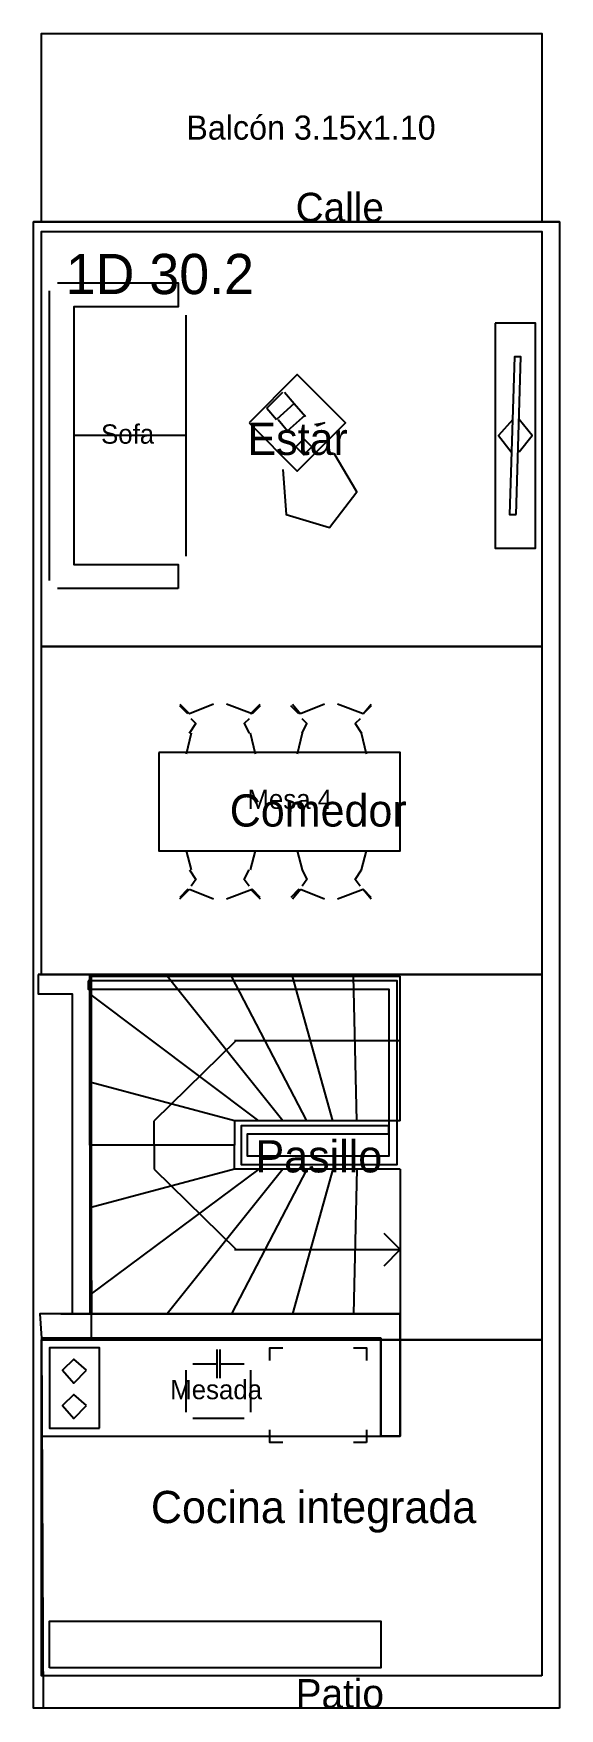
# Model space of a CAD drawing. Header units: metres. Extents: x 0 to 94, y 0 to 10.4.
# Drawn here: x 0 to 3.27, y 0 to 10.41 of the extents above; entities that cross this region are included whole.
import ezdxf

# ---------------------------------------------------------------- set-up
doc = ezdxf.new("R2010")
doc.units = ezdxf.units.M
for name, color, linetype in [('Trazo_Cotas', 9, 'Continuous'), ('Trazo_Equipamiento', 8, 'Continuous'), ('Trazo_Estancias', 3, 'Continuous'), ('Trazo_Fachada', 30, 'Continuous'), ('Trazo_Medianeras', 8, 'Continuous'), ('Trazo_Unidad', 7, 'Continuous'), ('Trazo_Ventanas', 5, 'Continuous')]:
    doc.layers.add(name, color=color, linetype=linetype)

msp = doc.modelspace()

# ---------------------------------------------------------------- texts
at = {"layer": 'Trazo_Cotas'}
msp.add_text('Balcón 3.15x1.10', height=0.15, dxfattribs=at).set_placement((0.95, 9.75))
at = {"layer": 'Trazo_Equipamiento', "color": 8}
for s, p in [('Sofa', (0.42, 7.86)), ('Mesa 4', (1.33, 5.59)), ('Mesada', (0.85, 1.92))]:
    msp.add_text(s, height=0.12, dxfattribs=at).set_placement(p)
at = {"layer": 'Trazo_Estancias', "color": 2}
msp.add_text('Estar', height=0.2, dxfattribs=at).set_placement((1.33, 7.79))
at = {"layer": 'Trazo_Estancias', "color": 40}
msp.add_text('Comedor', height=0.2, dxfattribs=at).set_placement((1.22, 5.48))
at = {"layer": 'Trazo_Estancias', "color": 8}
msp.add_text('Pasillo', height=0.2, dxfattribs=at).set_placement((1.38, 3.33))
at = {"layer": 'Trazo_Estancias', "color": 30}
msp.add_text('Cocina integrada', height=0.2, dxfattribs=at).set_placement((0.73, 1.15))
at = {"layer": 'Trazo_Fachada'}
for s, p in [('Calle', (1.63, 9.24)), ('Patio', (1.63, 0))]:
    msp.add_text(s, height=0.18, dxfattribs=at).set_placement(p)
at = {"layer": 'Trazo_Unidad'}
msp.add_text('1D 30.2', height=0.25, dxfattribs=at).set_placement((0.2, 8.79))

# ---------------------------------------------------------------- linework, layer by layer
at = {"layer": 'Trazo_Cotas'}
msp.add_lwpolyline([(3.16, 9.24), (0.05, 9.24), (0.05, 10.41), (3.16, 10.41)], close=True, dxfattribs=at)
at = {"layer": 'Trazo_Equipamiento', "color": 8}
for p, q in [((0.07, 9.18), (3.13, 9.18)), ((1.55, 3.65), (0.83, 4.55)), ((1.7, 3.65), (1.23, 4.55)), ((1.86, 3.65), (1.61, 4.55)), ((2.01, 3.65), (1.99, 4.55)), ((2.28, 3.65), (2.28, 4.55)), ((1.4, 3.65), (0.35, 4.44)), ((1.26, 4.15), (0.75, 3.65)), ((1.25, 3.65), (0.35, 3.89)), ((0.75, 3.5), (0.75, 3.65)), ((0.75, 3.5), (0.75, 3.35)), ((1.25, 3.35), (0.35, 3.11)), ((1.4, 3.35), (0.35, 2.57)), ((0.75, 3.35), (1.26, 2.85)), ((1.55, 3.35), (0.83, 2.45)), ((1.7, 3.35), (1.23, 2.45)), ((1.86, 3.35), (1.61, 2.45)), ((2.01, 3.35), (1.99, 2.45)), ((2.28, 3.35), (2.28, 2.45)), ((0.05, 2.3), (0.06, 0)), ((0.05, 2.3), (2.16, 2.3)), ((1.14, 2.23), (1.14, 2.05)), ((1.16, 2.05), (1.16, 2.23)), ((0.95, 1.84), (0.95, 2.1)), ((0.99, 2.14), (1.14, 2.14)), ((1.16, 2.14), (1.31, 2.14)), ((1.35, 2.1), (1.35, 1.84)), ((1.31, 1.8), (0.99, 1.8)), ((2.07, 1.73), (2.07, 1.65)), ((2.07, 1.65), (1.99, 1.65))]:
    msp.add_line(p, q, dxfattribs=at)
at = {"layer": 'Trazo_Equipamiento', "color": 9}
for p, q in [((0.1, 7.01), (0.1, 8.81)), ((0.95, 7.16), (0.95, 8.66)), ((1.45, 8.08), (1.55, 8.18)), ((1.56, 8.18), (1.62, 8.11)), ((1.45, 8.08), (1.51, 8.01)), ((1.62, 8.11), (1.51, 8.01)), ((1.62, 8.11), (1.51, 8.01)), ((1.58, 7.94), (1.69, 8.04)), ((1.62, 8.11), (1.69, 8.03)), ((1.52, 8.01), (1.58, 7.94)), ((0.95, 7.91), (0.25, 7.91)), ((0.9, 6.96), (0.15, 6.96)), ((0.91, 6.24), (0.97, 6.18)), ((0.96, 6.18), (0.91, 6.23)), ((1.12, 6.24), (0.97, 6.18)), ((1.36, 6.18), (1.2, 6.24)), ((1.35, 6.18), (1.41, 6.24)), ((1.41, 6.23), (1.36, 6.18)), ((1.65, 6.18), (1.6, 6.23)), ((1.61, 6.24), (1.66, 6.18)), ((1.81, 6.24), (1.66, 6.18)), ((2.05, 6.18), (1.89, 6.24)), ((2.05, 6.18), (2.1, 6.24)), ((2.1, 6.23), (2.05, 6.18)), ((0.98, 6.06), (0.95, 5.93)), ((1.38, 5.93), (1.35, 6.06)), ((1.67, 6.06), (1.64, 5.93)), ((2.07, 5.93), (2.04, 6.06)), ((0.95, 5.33), (0.98, 5.21)), ((1.35, 5.21), (1.38, 5.33)), ((1.64, 5.33), (1.67, 5.21)), ((2.04, 5.21), (2.07, 5.33)), ((0.96, 5.09), (0.91, 5.04)), ((0.91, 5.03), (0.97, 5.09)), ((0.97, 5.09), (1.12, 5.03)), ((1.2, 5.03), (1.36, 5.09)), ((1.35, 5.09), (1.41, 5.03)), ((1.41, 5.04), (1.36, 5.09)), ((1.65, 5.09), (1.6, 5.04)), ((1.61, 5.03), (1.66, 5.09)), ((1.66, 5.09), (1.81, 5.03)), ((1.89, 5.03), (2.05, 5.09)), ((2.05, 5.09), (2.1, 5.03)), ((2.1, 5.04), (2.05, 5.09))]:
    msp.add_line(p, q, dxfattribs=at)
for points in [[(0.15, 8.86), (0.9, 8.86), (0.9, 8.71), (0.25, 8.71), (0.25, 7.11), (0.9, 7.11), (0.9, 6.96)], [(0.9, 8.71), (0.25, 8.71), (0.25, 7.11), (0.9, 7.11)], [(1.75, 7.98), (1.81, 7.99), (1.76, 7.97)], [(2.98, 8.01), (2.89, 7.91), (2.97, 7.81)], [(3.02, 7.81), (3.1, 7.91), (3.02, 8.01)], [(1.55, 7.7), (1.57, 7.42), (1.84, 7.34), (2.01, 7.56), (1.87, 7.8)], [(0.97, 6.06), (1.01, 6.12), (0.98, 6.15)], [(1.34, 6.15), (1.31, 6.12), (1.34, 6.06)], [(1.67, 6.06), (1.7, 6.12), (1.67, 6.15)], [(2.03, 6.15), (2, 6.12), (2.04, 6.06)], [(0.97, 5.21), (1.01, 5.15), (0.98, 5.11)], [(1.34, 5.11), (1.31, 5.15), (1.34, 5.21)], [(1.67, 5.21), (1.7, 5.15), (1.67, 5.11)], [(2.03, 5.11), (2, 5.15), (2.04, 5.21)]]:
    msp.add_lwpolyline(points, dxfattribs=at)
for points in [[(2.87, 8.61), (2.87, 7.21), (3.12, 7.21), (3.12, 8.61)], [(3, 7.42), (3.03, 8.4), (2.99, 8.4), (2.96, 7.42)], [(1.34, 7.99), (1.64, 7.69), (1.94, 7.99), (1.64, 8.29)], [(1.63, 7.84), (1.68, 7.79), (1.73, 7.84), (1.68, 7.89)], [(0.78, 5.94), (0.78, 5.33), (2.28, 5.33), (2.28, 5.94)], [(0.1, 0.25), (0.1, 0.54), (2.16, 0.54), (2.16, 0.25)]]:
    msp.add_lwpolyline(points, close=True, dxfattribs=at)
at = {"layer": 'Trazo_Equipamiento', "color": 8}
for points in [[(0.03, 4.56), (0.03, 4.44), (0.24, 4.44), (0.24, 2.45), (0.04, 2.45), (0.05, 2.3), (2.16, 2.3), (2.16, 1.69), (2.28, 1.69), (2.28, 2.45), (0.36, 2.45), (0.35, 4.56)], [(0.34, 4.52), (0.34, 4.47), (2.21, 4.47), (2.21, 3.43), (1.33, 3.43), (1.33, 3.57), (2.21, 3.57), (2.21, 3.62), (1.29, 3.62), (1.29, 3.38), (2.26, 3.38), (2.26, 4.52)], [(1.16, 2.45), (0.24, 2.45)], [(2.16, 1.69), (2.16, 2.3), (0.05, 2.3), (0.05, 1.69)], [(0.41, 1.74), (0.41, 2.24), (0.1, 2.24), (0.1, 1.74)], [(0.33, 2.1), (0.25, 2.17), (0.18, 2.1), (0.25, 2.02)], [(0.33, 1.88), (0.25, 1.95), (0.18, 1.88), (0.25, 1.8)]]:
    msp.add_lwpolyline(points, close=True, dxfattribs=at)
for points in [[(0.04, 4.56), (0.35, 4.56), (0.35, 4.53), (0.36, 2.45), (2.28, 2.45), (2.28, 1.69), (2.16, 1.69), (2.16, 2.3), (0.05, 2.3)], [(0.35, 3.5), (0.35, 4.55), (2.28, 4.55)], [(1.25, 4.15), (2.16, 4.15), (2.28, 4.15)], [(2.28, 3.65), (1.25, 3.65), (1.25, 3.5), (0.35, 3.5)], [(2.28, 3.35), (1.25, 3.35), (1.25, 3.5), (0.35, 3.5)], [(0.35, 3.5), (0.35, 2.45), (2.28, 2.45)], [(2.18, 2.75), (2.28, 2.85), (2.18, 2.95)], [(1.25, 2.85), (2.16, 2.85), (2.28, 2.85)], [(0.17, 2.45), (2.28, 2.45), (0.04, 2.45)], [(1.31, 2.45), (2.28, 2.45), (2.28, 1.69), (2.16, 1.69), (2.16, 2.3), (0.05, 2.3)], [(0.24, 2.45), (1.31, 2.45), (0.17, 2.45)], [(1.47, 2.16), (1.47, 2.24), (1.55, 2.24)], [(1.99, 2.24), (2.07, 2.24), (2.07, 2.16)], [(1.55, 1.65), (1.47, 1.65), (1.47, 1.73)]]:
    msp.add_lwpolyline(points, dxfattribs=at)
at = {"layer": 'Trazo_Estancias', "color": 2}
msp.add_lwpolyline([(3.16, 6.6), (0.05, 6.6), (0.05, 9.18), (3.16, 9.18)], close=True, dxfattribs=at)
at = {"layer": 'Trazo_Estancias', "color": 40}
msp.add_lwpolyline([(3.16, 4.56), (0.05, 4.56), (0.05, 6.6), (3.16, 6.6)], close=True, dxfattribs=at)
at = {"layer": 'Trazo_Estancias', "color": 8}
msp.add_lwpolyline([(3.16, 2.29), (0.36, 2.29), (0.36, 4.56), (3.16, 4.56)], close=True, dxfattribs=at)
at = {"layer": 'Trazo_Estancias', "color": 30}
msp.add_lwpolyline([(3.16, 0.2), (0.05, 0.2), (0.05, 2.29), (3.16, 2.29)], close=True, dxfattribs=at)
at = {"layer": 'Trazo_Fachada'}
for p, q in [((3.27, 9.24), (0, 9.24)), ((3.27, 0), (0, 0))]:
    msp.add_line(p, q, dxfattribs=at)
at = {"layer": 'Trazo_Medianeras'}
msp.add_line((0, 0), (0, 9.24), dxfattribs=at)
at = {"layer": 'Trazo_Unidad'}
msp.add_lwpolyline([(3.27, 0), (0, 0), (0, 9.24), (3.27, 9.24)], close=True, dxfattribs=at)
at = {"layer": 'Trazo_Ventanas'}
for p, q in [((3.16, 9.24), (0.05, 9.24)), ((3.16, 0), (0.05, 0))]:
    msp.add_line(p, q, dxfattribs=at)

msp.set_redraw_order([(e.dxf.handle, doc.entitydb.next_handle()) for e in msp.query("TEXT MTEXT ATTDEF DIMENSION ARC_DIMENSION")])  # texts and dimensions are drawn at this point

doc.saveas('drawing.dxf')
